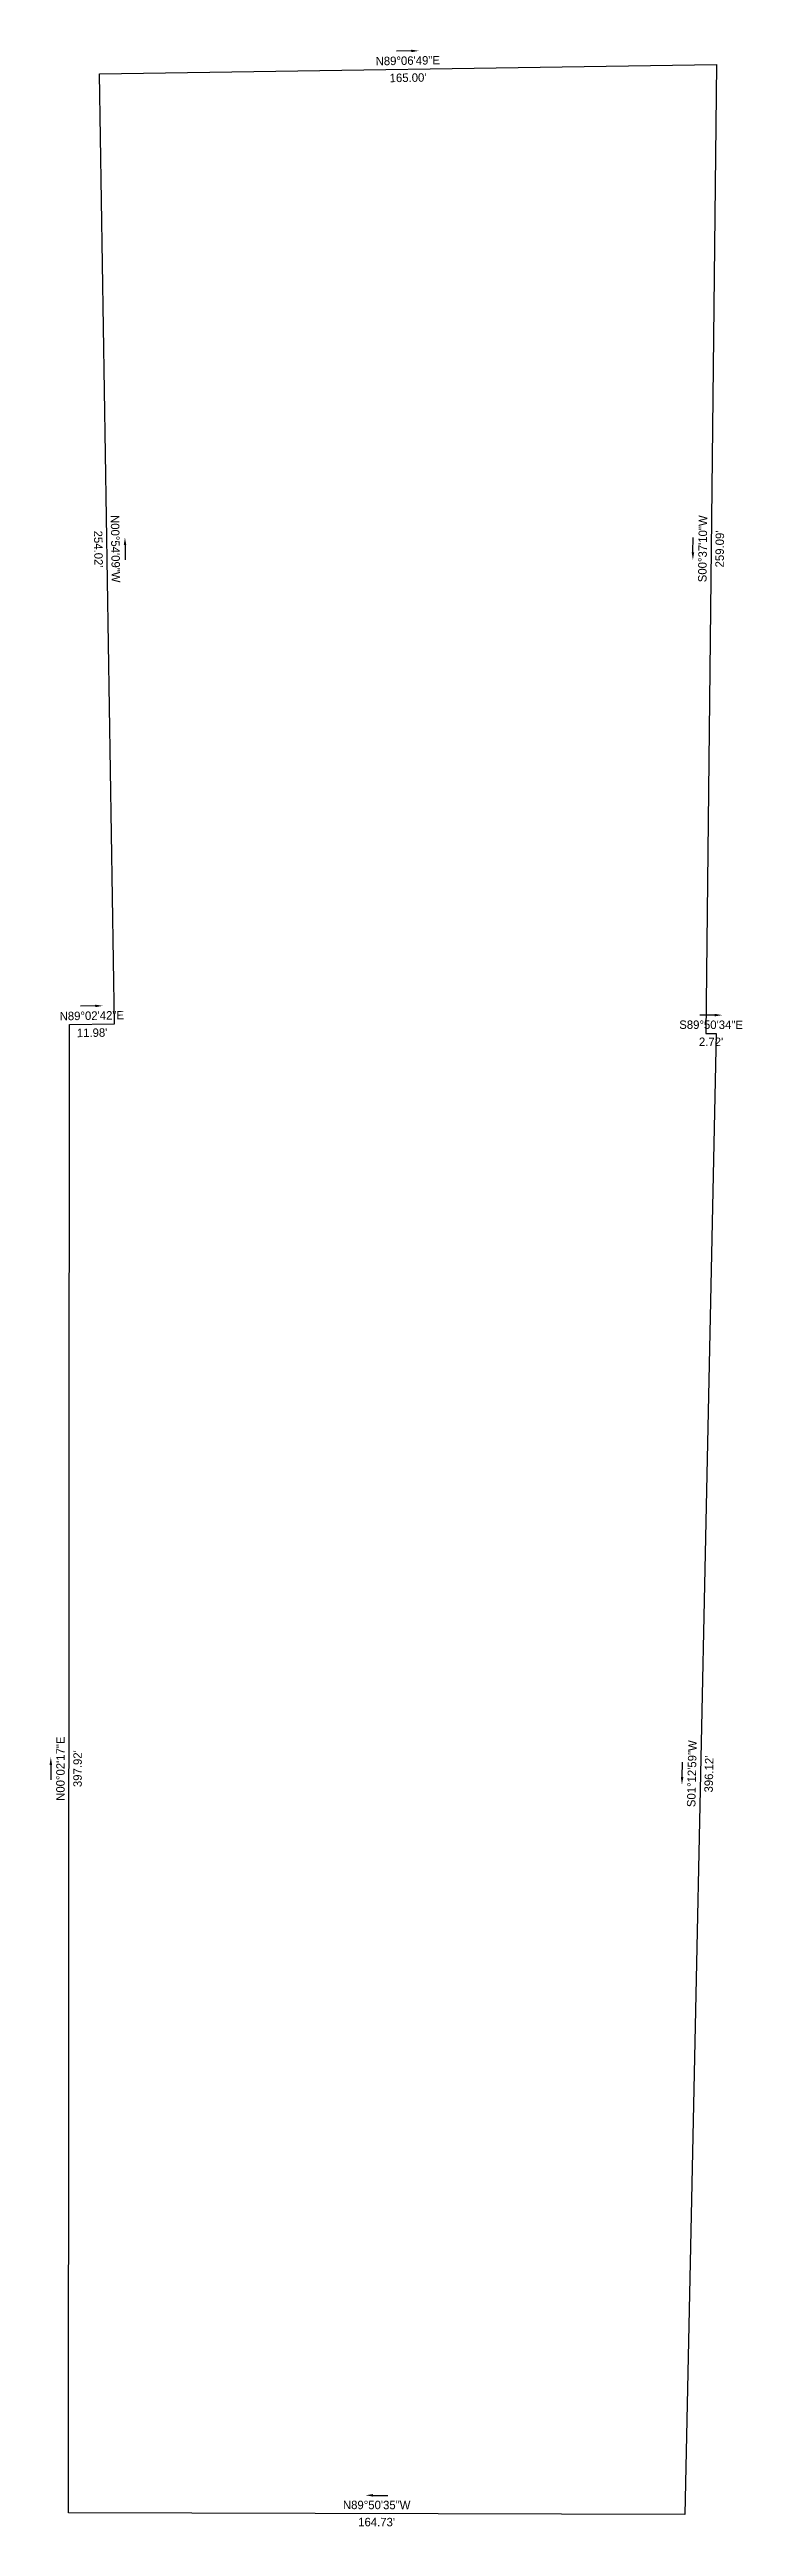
# Model space of a CAD drawing. Header units: feet. Extents: x 6175 to 40508, y 6759 to 18493.
# Drawn here: x 6597 to 6782, y 6812 to 7475 of the extents above; entities that cross this region are included whole.
import ezdxf

# ---------------------------------------------------------------- set-up
doc = ezdxf.new("R2010")
doc.units = ezdxf.units.FT
doc.header["$MEASUREMENT"] = 0
doc.layers.add('V-PROP-BNDY', color=1, linetype='Continuous')
doc.styles.add('CLS LOT DIMS', font='Eurosti.TTF', dxfattribs={"height": 2.268})

msp = doc.modelspace()

# ---------------------------------------------------------------- texts
at = {"layer": 'V-PROP-BNDY', "char_height": 2.268, "style": 'CLS LOT DIMS'}
for s, insert, attachment_point, rotation in [('N89°06\'49"E', (6692.573, 7470.674), 8, 0.886274), ("165.00'", (6692.608, 7468.406), 2, 0.886274), ("254.02'", (6610.967, 7341.25), 2, 270.902499), ('N00°54\'09"W', (6613.235, 7341.286), 8, 270.902499), ('S00°37\'10"W', (6772.546, 7341.289), 8, 89.380518), ("259.09'", (6774.814, 7341.265), 2, 89.380518), ('N89°02\'42"E', (6608.095, 7215.306), 8, 0.95513), ("11.98'", (6608.133, 7213.038), 2, 0.95513), ('S89°50\'34"E', (6773.642, 7212.869), 8, 359.842781), ("2.72'", (6773.636, 7210.601), 2, 359.842781), ('N00°02\'17"E', (6600.861, 7015.112), 8, 89.962014), ('S01°12\'59"W', (6769.659, 7013.739), 8, 88.783597), ("397.92'", (6603.129, 7015.111), 2, 89.962014), ("396.12'", (6771.927, 7013.691), 2, 88.783597), ('N89°50\'35"W', (6684.229, 6817.059), 8, 359.843058), ("164.73'", (6684.223, 6814.791), 2, 359.843058)]:
    msp.add_mtext(s, dxfattribs=dict(at, insert=insert, attachment_point=attachment_point, rotation=rotation))

# ---------------------------------------------------------------- blocks, each defined once
blk = doc.blocks.new('x_arrow')
blk.add_line((0.042, 0), (-0.132, 0))
blk.add_solid([(0.042, -0.015), (0.042, 0.015), (0.132, 0)])

# ---------------------------------------------------------------- linework, layer by layer
at = {"layer": 'V-PROP-BNDY'}
msp.add_lwpolyline([(6766.589, 6815.699), (6601.863, 6816.15), (6602.127, 7214.072), (6614.102, 7214.272), (6610.1, 7468.264), (6775.081, 7470.816), (6772.279, 7211.738), (6774.998, 7211.731), (6766.589, 6815.699)], dxfattribs=at)

# ---------------------------------------------------------------- block references
at = {"layer": 'V-PROP-BNDY', "xscale": 22.68, "yscale": 22.68, "zscale": 22.68}
for p, rotation in [((6692.515, 7474.416), 0.8862743287545173), ((6616.977, 7341.345), 90.90249914853904), ((6768.804, 7341.33), 269.3805175692862), ((6608.033, 7219.048), 0.9551298905386701), ((6773.652, 7216.611), 359.8427805911579), ((6597.118, 7015.115), 89.96201439487933), ((6765.918, 7013.819), 268.7835972819228), ((6684.239, 6820.801), 179.8430583689438)]:
    msp.add_blockref('x_arrow', p, dxfattribs=dict(at, rotation=rotation))

msp.set_redraw_order([(e.dxf.handle, doc.entitydb.next_handle()) for e in msp.query("TEXT MTEXT ATTDEF DIMENSION ARC_DIMENSION")])  # texts and dimensions are drawn at this point

doc.saveas('drawing.dxf')
